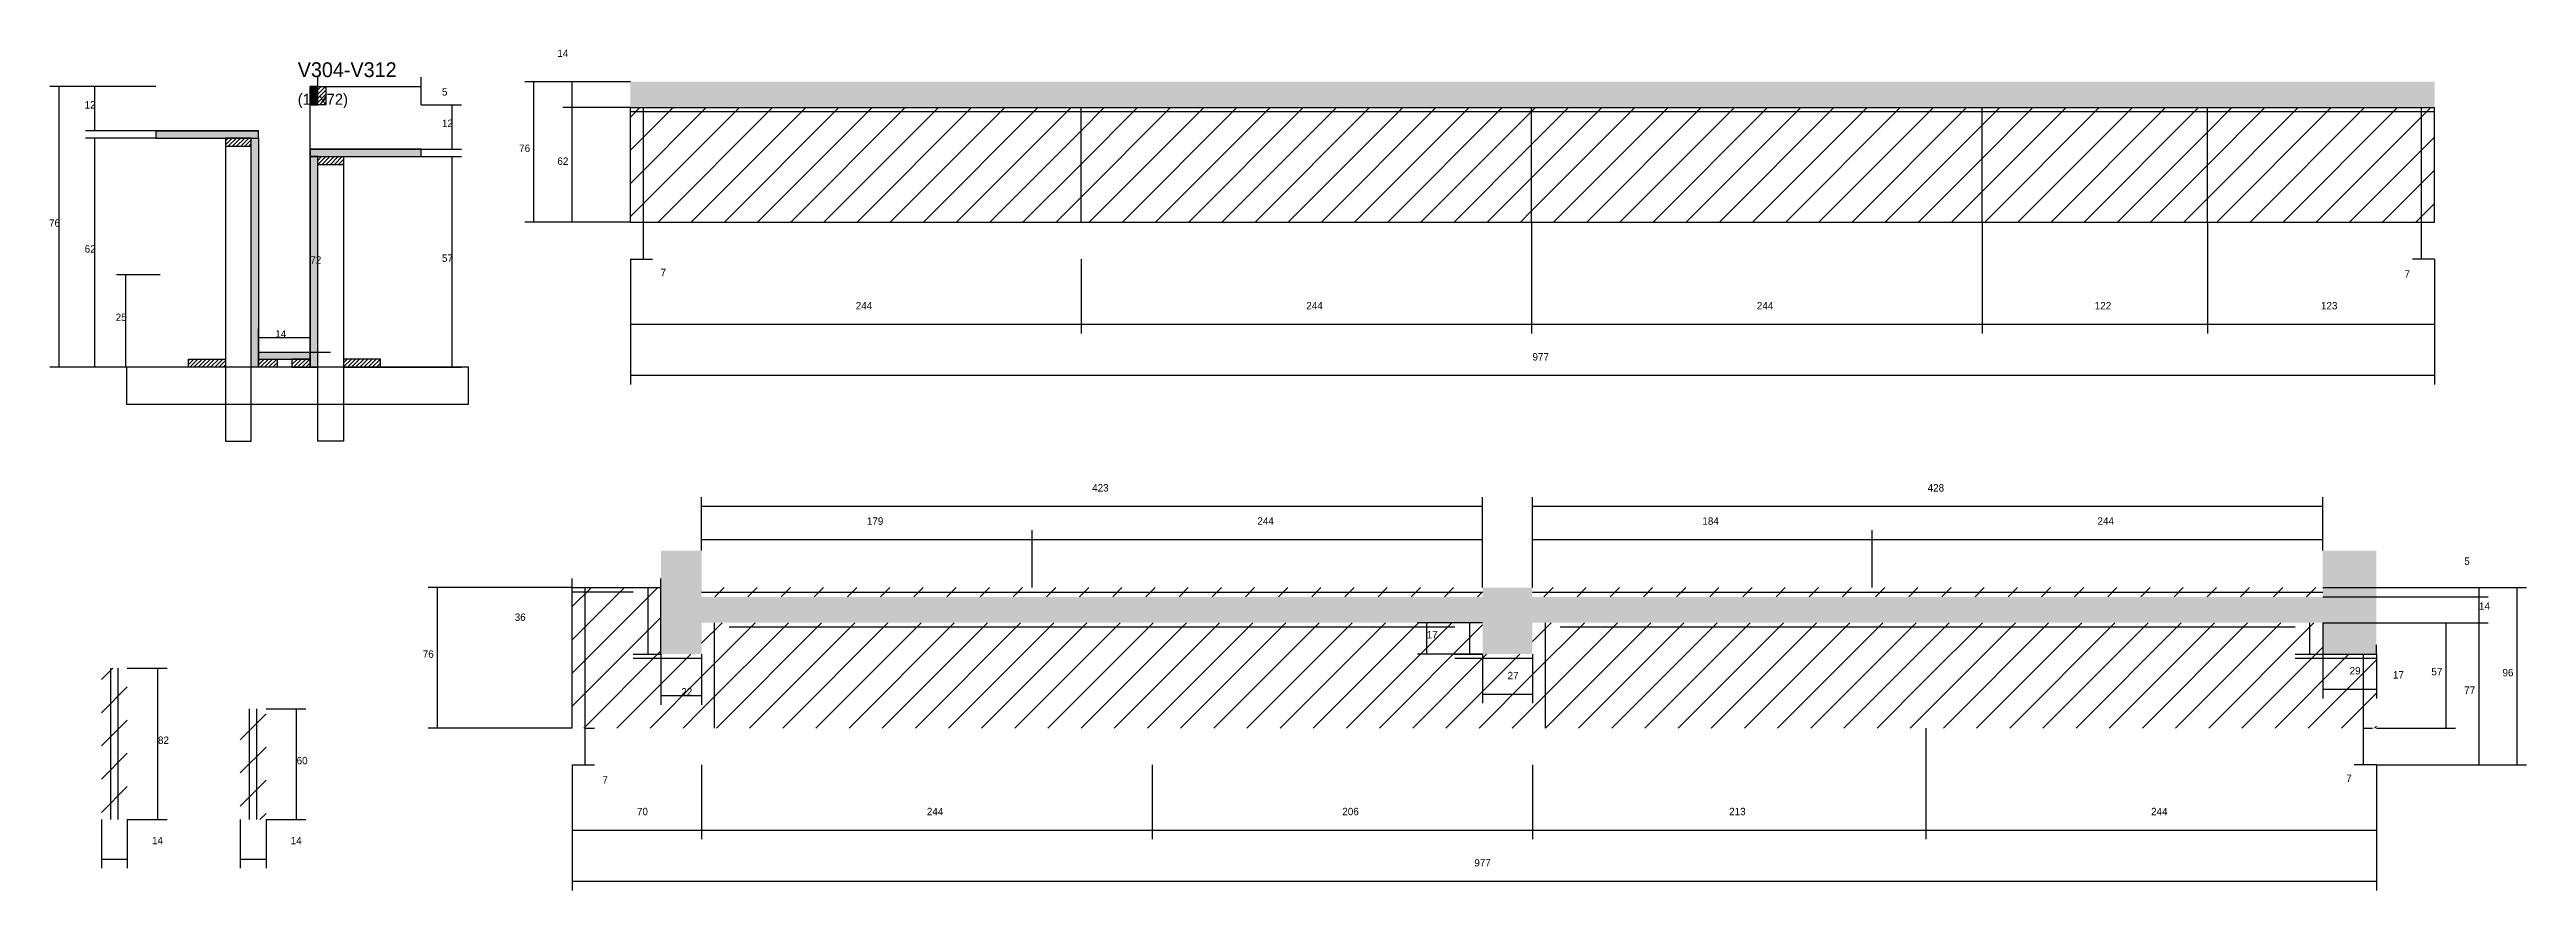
# Model space of a CAD drawing. Header units: metres. Extents: x 3629 to 6273, y -3312 to -2117.
# Drawn here: x 4931 to 6273, y -2572 to -2117 of the extents above; entities that cross this region are included whole.
import ezdxf

# ---------------------------------------------------------------- set-up
doc = ezdxf.new("R2010")
doc.units = ezdxf.units.M
for name, color, linetype in [('COTA', 241, 'Continuous'), ('Cota Seção (2x)', 4, 'Continuous'), ('Hachura', 253, 'Continuous'), ('Madeira', 126, 'Continuous'), ('Painéis', 200, 'Continuous'), ('SARR_2.2x7', 40, 'Continuous'), ('SARR_EDITAR', 141, 'Continuous'), ('Texto Seção', 7, 'Continuous')]:
    doc.layers.add(name, color=color, linetype=linetype)

msp = doc.modelspace()

# ---------------------------------------------------------------- texts
at = {"layer": 'COTA'}
for s, p in [('14', (5206.3, -2121.3)), ('12', (4950.3, -2149.2)), ('5', (5143.8, -2142.2)), ('12', (5143.8, -2159.2)), ('76', (5185.6, -2172.7)), ('62', (5206.3, -2179.7)), ('76', (4931, -2213.2)), ('62', (4950.3, -2227.2)), ('57', (5143.8, -2232.2)), ('7', (5262.2, -2239.9)), ('7', (6206.6, -2240.8)), ('25', (4967.1, -2264.2)), ('244', (5367.9, -2257.9)), ('244', (5611.9, -2257.9)), ('244', (5855.9, -2257.9)), ('122', (6038.9, -2257.9)), ('123', (6161.4, -2257.9)), ('977', (5734.4, -2285.6)), ('423', (5495.9, -2356.5)), ('428', (5948.4, -2356.5)), ('179', (5373.9, -2374.5)), ('244', (5585.4, -2374.5)), ('184', (5826.4, -2374.5)), ('244', (6040.4, -2374.5)), ('5', (6239, -2396.2)), ('36', (5183.2, -2426.5)), ('14', (6247, -2420.5)), ('17', (5677.1, -2436)), ('76', (5133.4, -2446.5)), ('27', (5720.9, -2458.1)), ('29', (6176.9, -2455.5)), ('17', (6200.4, -2457.7)), ('57', (6221.2, -2456)), ('96', (6259.7, -2456.5)), ('22', (5273.4, -2466.9)), ('77', (6239, -2466)), ('82', (4990, -2493.1)), ('60', (5065.1, -2504.1)), ('7', (5230.7, -2514.6)), ('7', (6175.1, -2513.7)), ('70', (5249.4, -2531.7)), ('244', (5406.4, -2531.7)), ('206', (5631.4, -2531.7)), ('213', (5840.9, -2531.7)), ('244', (6069.4, -2531.7)), ('14', (4986.8, -2547.4)), ('14', (5061.9, -2547.4)), ('977', (5702.9, -2559.4))]:
    msp.add_text(s, height=4, dxfattribs=at).set_placement(p)
at = {"layer": 'Cota Seção (2x)'}
for s, p in [('72', (5072.5, -2233.2)), ('14', (5053.5, -2273.2))]:
    msp.add_text(s, height=4, dxfattribs=at).set_placement(p)
at = {"layer": 'Texto Seção'}
for s, height, p in [('V304-V312', 8, (5065.7, -2132.2)), ('(14x72)', 6, (5065.7, -2147.2))]:
    msp.add_text(s, height=height, dxfattribs=at).set_placement(p)

# ---------------------------------------------------------------- hatches: boundary and pattern name
at = {"layer": 'COTA'}
h = msp.add_hatch(dxfattribs=at)
h.set_pattern_fill('AR-CONC', scale=0.03)
h.paths.add_polyline_path([(5245.9, -2134.7), (5245.9, -2148.7), (6222.9, -2148.7), (6222.9, -2134.7)])
h = msp.add_hatch(dxfattribs=at)
h.set_pattern_fill('AR-CONC', scale=0.03)
h.paths.add_polyline_path([(5707.4, -2444.5), (5734.4, -2444.5), (5734.4, -2427.5), (6162.4, -2427.5), (6162.4, -2444.5), (6191.4, -2444.5), (6191.4, -2388.5), (6162.4, -2388.5), (6162.4, -2408.5), (6162.4, -2413.5), (5734.4, -2413.5), (5734.4, -2408.5), (5707.4, -2408.5), (5707.4, -2413.5), (5284.4, -2413.5), (5284.4, -2408.5), (5284.4, -2388.5), (5262.4, -2388.5), (5262.4, -2408.5), (5262.4, -2444.5), (5284.4, -2444.5), (5284.4, -2427.5), (5707.4, -2427.5)])
at = {"layer": 'Hachura'}
h = msp.add_hatch(color=8, dxfattribs=at)
h.dxf.hatch_style = 1
h.paths.add_polyline_path([(5076.5, -2137.2), (5072.5, -2137.2), (5072.5, -2137.2), (5072.5, -2147.2), (5072.5, -2147.2), (5076.5, -2147.2), (5076.5, -2147.2), (5076.5, -2137.2)])
h = msp.add_hatch(dxfattribs=at)
h.set_pattern_fill('ANSI31', scale=0.5)
h.paths.add_polyline_path([(5080.9, -2147.2), (5076.5, -2147.2), (5076.5, -2147.2), (5076.5, -2137.2), (5076.5, -2137.2), (5080.9, -2137.2), (5080.9, -2137.2), (5080.9, -2147.2)])
h = msp.add_hatch(dxfattribs=at)
h.set_pattern_fill('ANSI31', scale=4)
h.paths.add_polyline_path([(5489.9, -2148.7), (5245.9, -2148.7), (5245.9, -2210.7), (5489.9, -2210.7)])
h = msp.add_hatch(dxfattribs=at)
h.set_pattern_fill('ANSI31', scale=4)
h.paths.add_polyline_path([(5733.9, -2210.7), (5733.9, -2148.7), (5489.9, -2148.7), (5489.9, -2210.7)])
h = msp.add_hatch(dxfattribs=at)
h.set_pattern_fill('ANSI31', scale=4)
h.paths.add_polyline_path([(5977.9, -2210.7), (5977.9, -2148.7), (5733.9, -2148.7), (5733.9, -2210.7)])
h = msp.add_hatch(dxfattribs=at)
h.set_pattern_fill('ANSI31', scale=4)
h.paths.add_polyline_path([(5977.9, -2148.7), (5977.9, -2210.7), (6099.9, -2210.7), (6099.9, -2148.7)])
h = msp.add_hatch(dxfattribs=at)
h.set_pattern_fill('ANSI31', scale=4)
h.paths.add_polyline_path([(6099.9, -2210.7), (6222.9, -2210.7), (6222.9, -2148.7), (6099.9, -2148.7)])
h = msp.add_hatch(color=8, dxfattribs=at)
h.dxf.hatch_style = 1
h.paths.add_polyline_path([(5044.5, -2165.2), (5044.5, -2161.2), (5044.5, -2161.2), (4988.9, -2161.2), (4988.9, -2161.2), (4988.9, -2165.2), (4988.9, -2165.2), (5044.5, -2165.2)])
h = msp.add_hatch(dxfattribs=at)
h.set_pattern_fill('ANSI31', scale=0.5)
h.paths.add_polyline_path([(5040.5, -2169.6), (5040.5, -2165.2), (5040.5, -2165.2), (5026.5, -2165.2), (5026.5, -2165.2), (5026.5, -2169.6), (5026.5, -2169.6), (5040.5, -2169.6)])
h = msp.add_hatch(color=8, dxfattribs=at)
h.dxf.hatch_style = 1
h.paths.add_polyline_path([(5040.5, -2165.2), (5044.5, -2165.2), (5044.5, -2165.2), (5044.5, -2289.2), (5044.5, -2289.2), (5040.5, -2289.2), (5040.5, -2289.2), (5040.5, -2165.2)])
h = msp.add_hatch(color=8, dxfattribs=at)
h.dxf.hatch_style = 1
h.paths.add_polyline_path([(5132.5, -2175.2), (5132.5, -2171.2), (5132.5, -2171.2), (5072.5, -2171.2), (5072.5, -2171.2), (5072.5, -2175.2), (5072.5, -2175.2), (5132.5, -2175.2)])
h = msp.add_hatch(color=8, dxfattribs=at)
h.dxf.hatch_style = 1
h.paths.add_polyline_path([(5076.5, -2175.2), (5072.5, -2175.2), (5072.5, -2175.2), (5072.5, -2289.2), (5072.5, -2289.2), (5076.5, -2289.2), (5076.5, -2289.2), (5076.5, -2175.2)])
h = msp.add_hatch(dxfattribs=at)
h.set_pattern_fill('ANSI31', scale=0.5)
h.paths.add_polyline_path([(5076.5, -2179.6), (5076.5, -2175.2), (5076.5, -2175.2), (5090.5, -2175.2), (5090.5, -2175.2), (5090.5, -2179.6), (5090.5, -2179.6), (5076.5, -2179.6)])
h = msp.add_hatch(dxfattribs=at)
h.set_pattern_fill('ANSI31', scale=0.5)
h.paths.add_polyline_path([(5006.5, -2289.2), (5006.5, -2284.8), (5006.5, -2284.8), (5026.5, -2284.8), (5026.5, -2284.8), (5026.5, -2289.2), (5026.5, -2289.2), (5006.5, -2289.2)])
h = msp.add_hatch(color=8, dxfattribs=at)
h.dxf.hatch_style = 1
h.paths.add_polyline_path([(5072.5, -2284.8), (5072.5, -2281.2), (5072.5, -2281.2), (5044.5, -2281.2), (5044.5, -2281.2), (5044.5, -2284.8), (5044.5, -2284.8), (5072.5, -2284.8)])
h = msp.add_hatch(dxfattribs=at)
h.set_pattern_fill('ANSI31', scale=0.5)
h.paths.add_polyline_path([(5044.5, -2289.2), (5044.5, -2284.8), (5044.5, -2284.8), (5054.5, -2284.8), (5054.5, -2284.8), (5054.5, -2289.2), (5054.5, -2289.2), (5044.5, -2289.2)])
h = msp.add_hatch(dxfattribs=at)
h.set_pattern_fill('ANSI31', scale=0.5)
h.paths.add_polyline_path([(5072.5, -2289.2), (5072.5, -2284.8), (5072.5, -2284.8), (5062.5, -2284.8), (5062.5, -2284.8), (5062.5, -2289.2), (5062.5, -2289.2), (5072.5, -2289.2)])
h = msp.add_hatch(dxfattribs=at)
h.set_pattern_fill('ANSI31', scale=0.5)
h.paths.add_polyline_path([(5110.5, -2289.2), (5110.5, -2284.8), (5110.5, -2284.8), (5090.5, -2284.8), (5090.5, -2284.8), (5090.5, -2289.2), (5090.5, -2289.2), (5110.5, -2289.2)])
h = msp.add_hatch(dxfattribs=at)
h.set_pattern_fill('ANSI31', scale=4)
h.paths.add_polyline_path([(5214.4, -2408.5), (5214.4, -2484.5), (5284.4, -2484.5), (5284.4, -2444.5), (5262.4, -2444.5), (5262.4, -2408.5)])
h = msp.add_hatch(dxfattribs=at)
h.set_pattern_fill('ANSI31', scale=4)
h.paths.add_polyline_path([(5284.4, -2408.5), (5284.4, -2413.5), (5463.4, -2413.5), (5463.4, -2408.5)])
h = msp.add_hatch(dxfattribs=at)
h.set_pattern_fill('ANSI31', scale=4)
h.paths.add_polyline_path([(5463.4, -2408.5), (5463.4, -2413.5), (5707.4, -2413.5), (5707.4, -2408.5)])
h = msp.add_hatch(dxfattribs=at)
h.set_pattern_fill('ANSI31', scale=4)
h.paths.add_polyline_path([(5734.4, -2408.5), (5734.4, -2413.5), (5918.4, -2413.5), (5918.4, -2408.5)])
h = msp.add_hatch(dxfattribs=at)
h.set_pattern_fill('ANSI31', scale=4)
h.paths.add_polyline_path([(5918.4, -2408.5), (5918.4, -2413.5), (6162.4, -2413.5), (6162.4, -2408.5)])
h = msp.add_hatch(dxfattribs=at)
h.set_pattern_fill('ANSI31', scale=4)
h.paths.add_polyline_path([(5528.4, -2484.5), (5528.4, -2427.5), (5284.4, -2427.5), (5284.4, -2444.5), (5284.4, -2484.5)])
h = msp.add_hatch(dxfattribs=at)
h.set_pattern_fill('ANSI31', scale=4)
h.paths.add_polyline_path([(5734.4, -2484.5), (5734.4, -2444.5), (5707.4, -2444.5), (5707.4, -2427.5), (5528.4, -2427.5), (5528.4, -2484.5)])
h = msp.add_hatch(dxfattribs=at)
h.set_pattern_fill('ANSI31', scale=4)
h.paths.add_polyline_path([(5734.4, -2427.5), (5734.4, -2484.5), (5947.4, -2484.5), (5947.4, -2427.5)])
h = msp.add_hatch(dxfattribs=at)
h.set_pattern_fill('ANSI31', scale=4)
h.paths.add_polyline_path([(5947.4, -2427.5), (5947.4, -2484.5), (6191.4, -2484.5), (6191.4, -2444.5), (6162.4, -2444.5), (6162.4, -2427.5)])
h = msp.add_hatch(dxfattribs=at)
h.set_pattern_fill('ANSI31', scale=4)
h.paths.add_polyline_path([(4973.4, -2452.1), (4959.4, -2452.1), (4959.4, -2534.1), (4973.4, -2534.1)])
h = msp.add_hatch(dxfattribs=at)
h.set_pattern_fill('ANSI31', scale=4)
h.paths.add_polyline_path([(5048.6, -2474.1), (5034.6, -2474.1), (5034.6, -2534.1), (5048.6, -2534.1)])

# ---------------------------------------------------------------- linework, layer by layer
at = {"layer": 'COTA'}
for p, q in [((5076.5, -2137.2), (5076.5, -2132.2)), ((5132.5, -2147.2), (5132.5, -2132.2)), ((4988.9, -2137.2), (4931.5, -2137.2)), ((4936.5, -2289.2), (4936.5, -2137.2)), ((4988.9, -2137.2), (4950.8, -2137.2)), ((4955.8, -2161.2), (4955.8, -2137.2)), ((5076.5, -2137.2), (5132.5, -2137.2)), ((5245.9, -2134.7), (5188.6, -2134.7)), ((5193.6, -2210.7), (5193.6, -2134.7)), ((5245.9, -2134.7), (5209.3, -2134.7)), ((5214.3, -2148.7), (5214.3, -2134.7)), ((5132.5, -2147.2), (5154.3, -2147.2)), ((5149.3, -2171.2), (5149.3, -2147.2)), ((5245.9, -2148.7), (5209.3, -2148.7)), ((5245.9, -2148.7), (5209.3, -2148.7)), ((5214.3, -2210.7), (5214.3, -2148.7)), ((4988.9, -2161.2), (4950.8, -2161.2)), ((4988.9, -2165.2), (4950.8, -2165.2)), ((4955.8, -2289.2), (4955.8, -2165.2)), ((5132.5, -2171.2), (5154.3, -2171.2)), ((5132.5, -2175.2), (5154.3, -2175.2)), ((5149.3, -2289.2), (5149.3, -2175.2)), ((5245.9, -2210.7), (5188.6, -2210.7)), ((5245.9, -2210.7), (5209.3, -2210.7)), ((5252.9, -2230.7), (5252.9, -2210.7)), ((5252.9, -2210.7), (5257.9, -2210.7)), ((5733.9, -2210.7), (5733.9, -2270.9)), ((5977.9, -2210.7), (5977.9, -2270.9)), ((5977.9, -2210.7), (5977.9, -2270.9)), ((6099.9, -2210.7), (6099.9, -2270.9)), ((6215.9, -2230.7), (6215.9, -2210.7)), ((6215.9, -2210.7), (6220.9, -2210.7)), ((4991.2, -2239.2), (4967.6, -2239.2)), ((4972.6, -2289.2), (4972.6, -2239.2)), ((5245.9, -2230.7), (5245.9, -2270.9)), ((5245.9, -2230.7), (5245.9, -2298.6)), ((5245.9, -2230.7), (5257.9, -2230.7)), ((5489.9, -2230.7), (5489.9, -2270.9)), ((5489.9, -2230.7), (5489.9, -2270.9)), ((5733.9, -2230.7), (5733.9, -2270.9)), ((6099.9, -2230.7), (6099.9, -2270.9)), ((6222.9, -2230.7), (6210.9, -2230.7)), ((6222.9, -2230.7), (6222.9, -2270.9)), ((6222.9, -2230.7), (6222.9, -2298.6)), ((5245.9, -2265.9), (5489.9, -2265.9)), ((5489.9, -2265.9), (5733.9, -2265.9)), ((5733.9, -2265.9), (5977.9, -2265.9)), ((5977.9, -2265.9), (6099.9, -2265.9)), ((6099.9, -2265.9), (6222.9, -2265.9)), ((5010.9, -2289.2), (4931.5, -2289.2)), ((5010.9, -2289.2), (4950.8, -2289.2)), ((4991.2, -2289.2), (4967.6, -2289.2)), ((5106.1, -2289.2), (5154.3, -2289.2)), ((5245.9, -2293.6), (6222.9, -2293.6)), ((5284.4, -2388.5), (5284.4, -2359.5)), ((5707.4, -2408.5), (5707.4, -2359.5)), ((5734.4, -2408.5), (5734.4, -2359.5)), ((6162.4, -2388.5), (6162.4, -2359.5)), ((5284.4, -2364.5), (5707.4, -2364.5)), ((5734.4, -2364.5), (6162.4, -2364.5)), ((5284.4, -2388.5), (5284.4, -2377.5)), ((5284.4, -2382.5), (5463.4, -2382.5)), ((5463.4, -2408.5), (5463.4, -2377.5)), ((5463.4, -2408.5), (5463.4, -2377.5)), ((5463.4, -2382.5), (5707.4, -2382.5)), ((5707.4, -2408.5), (5707.4, -2377.5)), ((5734.4, -2408.5), (5734.4, -2377.5)), ((5734.4, -2382.5), (5918.4, -2382.5)), ((5918.4, -2408.5), (5918.4, -2377.5)), ((5918.4, -2408.5), (5918.4, -2377.5)), ((5918.4, -2382.5), (6162.4, -2382.5)), ((6162.4, -2388.5), (6162.4, -2377.5)), ((5214.4, -2408.5), (5136.4, -2408.5)), ((5141.4, -2484.5), (5141.4, -2408.5)), ((5214.4, -2408.5), (5214.4, -2403.5)), ((5214.4, -2408.5), (5262.4, -2408.5)), ((5262.4, -2444.5), (5262.4, -2403.5)), ((6162.4, -2408.5), (6272.7, -2408.5)), ((6162.4, -2408.5), (6252, -2408.5)), ((6162.4, -2413.5), (6252, -2413.5)), ((6191.4, -2413.5), (6252, -2413.5)), ((6247, -2413.5), (6247, -2408.5)), ((6247, -2427.5), (6247, -2413.5)), ((6267.7, -2504.5), (6267.7, -2408.5)), ((5707.4, -2427.5), (5672.1, -2427.5)), ((5677.1, -2444.5), (5677.1, -2427.5)), ((6162.4, -2427.5), (6162.4, -2449.5)), ((6162.4, -2427.5), (6234.2, -2427.5)), ((6191.4, -2427.5), (6252, -2427.5)), ((6191.4, -2427.5), (6252, -2427.5)), ((6229.2, -2484.5), (6229.2, -2427.5)), ((6247, -2504.5), (6247, -2427.5)), ((6191.4, -2444.5), (6191.4, -2439.5)), ((4973.4, -2452.1), (4995, -2452.1)), ((4990, -2534.1), (4990, -2452.1)), ((5262.4, -2444.5), (5262.4, -2471.9)), ((5284.4, -2444.5), (5284.4, -2471.9)), ((5707.4, -2444.5), (5672.1, -2444.5)), ((5707.4, -2444.5), (5707.4, -2471.1)), ((5734.4, -2444.5), (5734.4, -2471.1)), ((6162.4, -2444.5), (6162.4, -2468.5)), ((6162.4, -2444.5), (6191.4, -2444.5)), ((6191.4, -2444.5), (6191.4, -2468.5)), ((5262.4, -2466.9), (5284.4, -2466.9)), ((5707.4, -2466.1), (5734.4, -2466.1)), ((6162.4, -2463.5), (6191.4, -2463.5)), ((5048.6, -2474.1), (5070.1, -2474.1)), ((5065.1, -2534.1), (5065.1, -2474.1)), ((5214.4, -2484.5), (5136.4, -2484.5)), ((5221.4, -2504.5), (5221.4, -2484.5)), ((5221.4, -2484.5), (5226.4, -2484.5)), ((5947.4, -2484.5), (5947.4, -2544.7)), ((6184.4, -2504.5), (6184.4, -2484.5)), ((6184.4, -2484.5), (6189.4, -2484.5)), ((6191.4, -2484.5), (6234.2, -2484.5)), ((5214.4, -2504.5), (5214.4, -2544.7)), ((5214.4, -2504.5), (5214.4, -2572.4)), ((5214.4, -2504.5), (5226.4, -2504.5)), ((5284.4, -2504.5), (5284.4, -2544.7)), ((5284.4, -2504.5), (5284.4, -2544.7)), ((5528.4, -2504.5), (5528.4, -2544.7)), ((5528.4, -2504.5), (5528.4, -2544.7)), ((5734.4, -2504.5), (5734.4, -2544.7)), ((5734.4, -2504.5), (5734.4, -2544.7)), ((5947.4, -2504.5), (5947.4, -2544.7)), ((6191.4, -2504.5), (6179.4, -2504.5)), ((6191.4, -2504.5), (6191.4, -2544.7)), ((6191.4, -2504.5), (6272.7, -2504.5)), ((6191.4, -2504.5), (6252, -2504.5)), ((6191.4, -2504.5), (6191.4, -2572.4)), ((4959.4, -2534.1), (4959.4, -2560.4)), ((4973.4, -2534.1), (4995, -2534.1)), ((4973.4, -2534.1), (4973.4, -2560.4)), ((5034.6, -2534.1), (5034.6, -2560.4)), ((5048.6, -2534.1), (5070.1, -2534.1)), ((5048.6, -2534.1), (5048.6, -2560.4)), ((5214.4, -2539.7), (5284.4, -2539.7)), ((5284.4, -2539.7), (5528.4, -2539.7)), ((5528.4, -2539.7), (5734.4, -2539.7)), ((5734.4, -2539.7), (5947.4, -2539.7)), ((5947.4, -2539.7), (6191.4, -2539.7)), ((4959.4, -2555.4), (4973.4, -2555.4)), ((5034.6, -2555.4), (5048.6, -2555.4)), ((5214.4, -2567.4), (6191.4, -2567.4))]:
    msp.add_line(p, q, dxfattribs=at)
at = {"layer": 'Cota Seção (2x)'}
for p, q in [((5072.5, -2281.2), (5072.5, -2137.2)), ((5072.5, -2137.2), (5077.5, -2137.2)), ((5044.5, -2289.2), (5044.5, -2268.2)), ((5044.5, -2273.2), (5072.5, -2273.2)), ((5072.5, -2289.2), (5072.5, -2268.2)), ((5083.5, -2281.2), (5067.5, -2281.2))]:
    msp.add_line(p, q, dxfattribs=at)
at = {"layer": 'Madeira'}
for points in [[(5080.9, -2147.2), (5076.5, -2147.2), (5076.5, -2137.2), (5080.9, -2137.2)], [(5040.5, -2169.6), (5040.5, -2165.2), (5026.5, -2165.2), (5026.5, -2169.6)], [(5040.5, -2165.2), (5026.5, -2165.2), (5026.5, -2329.2), (5040.5, -2329.2)], [(5076.5, -2179.6), (5076.5, -2175.2), (5090.5, -2175.2), (5090.5, -2179.6)], [(5076.5, -2175.2), (5090.5, -2175.2), (5090.5, -2329.2), (5076.5, -2329.2)], [(4973, -2309.2), (5158.2, -2309.2), (5158.2, -2289.2), (4973, -2289.2)], [(5006.5, -2289.2), (5006.5, -2284.8), (5026.5, -2284.8), (5026.5, -2289.2)], [(5044.5, -2289.2), (5044.5, -2284.8), (5054.5, -2284.8), (5054.5, -2289.2)], [(5072.5, -2289.2), (5072.5, -2284.8), (5062.5, -2284.8), (5062.5, -2289.2)], [(5110.5, -2289.2), (5110.5, -2284.8), (5090.5, -2284.8), (5090.5, -2289.2)]]:
    msp.add_lwpolyline(points, close=True, dxfattribs=at)
at = {"layer": 'Painéis'}
for p, q in [((5245.9, -2148.7), (6222.9, -2148.7)), ((5245.9, -2210.7), (5245.9, -2148.7)), ((5489.9, -2210.7), (5489.9, -2148.7)), ((5733.9, -2210.7), (5733.9, -2148.7)), ((5977.9, -2210.7), (5977.9, -2148.7)), ((6099.9, -2210.7), (6099.9, -2148.7)), ((6222.9, -2210.7), (6222.9, -2148.7)), ((4988.9, -2161.2), (5044.5, -2161.2)), ((5072.5, -2171.2), (5132.5, -2171.2)), ((5245.9, -2210.7), (6222.9, -2210.7))]:
    msp.add_line(p, q, dxfattribs=at)
for points in [[(5076.5, -2137.2), (5072.5, -2137.2), (5072.5, -2147.2), (5076.5, -2147.2)], [(5044.5, -2165.2), (5044.5, -2161.2), (4988.9, -2161.2), (4988.9, -2165.2)], [(5040.5, -2165.2), (5044.5, -2165.2), (5044.5, -2289.2), (5040.5, -2289.2)], [(5132.5, -2175.2), (5132.5, -2171.2), (5072.5, -2171.2), (5072.5, -2175.2)], [(5076.5, -2175.2), (5072.5, -2175.2), (5072.5, -2289.2), (5076.5, -2289.2)], [(5072.5, -2284.8), (5072.5, -2281.2), (5044.5, -2281.2), (5044.5, -2284.8)]]:
    msp.add_lwpolyline(points, close=True, dxfattribs=at)
msp.add_lwpolyline([(5214.4, -2484.5), (5214.4, -2408.5), (5262.4, -2408.5)], dxfattribs=at)
at = {"layer": 'SARR_2.2x7'}
for p, q in [((5245.9, -2150.9), (5489.9, -2150.9)), ((5252.9, -2210.7), (5252.9, -2148.7)), ((5489.9, -2150.9), (5733.9, -2150.9)), ((5733.9, -2150.9), (5977.9, -2150.9)), ((5977.9, -2150.9), (6099.9, -2150.9)), ((6099.9, -2150.9), (6222.9, -2150.9)), ((6215.9, -2230.7), (6215.9, -2148.7)), ((5214.4, -2410.7), (5247.4, -2410.7)), ((5221.4, -2484.5), (5221.4, -2408.5)), ((5255.4, -2444.5), (5255.4, -2408.5)), ((5291.4, -2484.5), (5291.4, -2427.5)), ((5700.4, -2444.5), (5700.4, -2427.5)), ((5741.4, -2484.5), (5741.4, -2427.5)), ((6155.4, -2444.5), (6155.4, -2427.5)), ((5299.4, -2429.7), (5528.4, -2429.7)), ((5528.4, -2429.7), (5692.4, -2429.7)), ((5749.4, -2429.7), (5947.4, -2429.7)), ((5947.4, -2429.7), (6147.4, -2429.7)), ((5247.4, -2444.5), (5262.4, -2444.5)), ((5247.4, -2446.7), (5284.4, -2446.7)), ((5692.4, -2444.5), (5707.4, -2444.5)), ((5692.4, -2446.7), (5734.4, -2446.7)), ((6147.4, -2444.5), (6162.4, -2444.5)), ((6147.4, -2446.7), (6191.4, -2446.7)), ((6184.4, -2484.5), (6184.4, -2444.5))]:
    msp.add_line(p, q, dxfattribs=at)
at = {"layer": 'SARR_EDITAR'}
for p, q in [((5284.4, -2411), (5463.4, -2411)), ((5463.4, -2411), (5707.4, -2411)), ((5734.4, -2411), (5918.4, -2411)), ((5918.4, -2411), (6162.4, -2411)), ((4964.4, -2534.1), (4964.4, -2452.1)), ((4968.4, -2534.1), (4968.4, -2452.1)), ((5039.6, -2534.1), (5039.6, -2474.1)), ((5043.6, -2534.1), (5043.6, -2474.1))]:
    msp.add_line(p, q, dxfattribs=at)

msp.set_redraw_order([(e.dxf.handle, doc.entitydb.next_handle()) for e in msp.query("TEXT MTEXT ATTDEF DIMENSION ARC_DIMENSION")])  # texts and dimensions are drawn at this point

doc.saveas('drawing.dxf')
